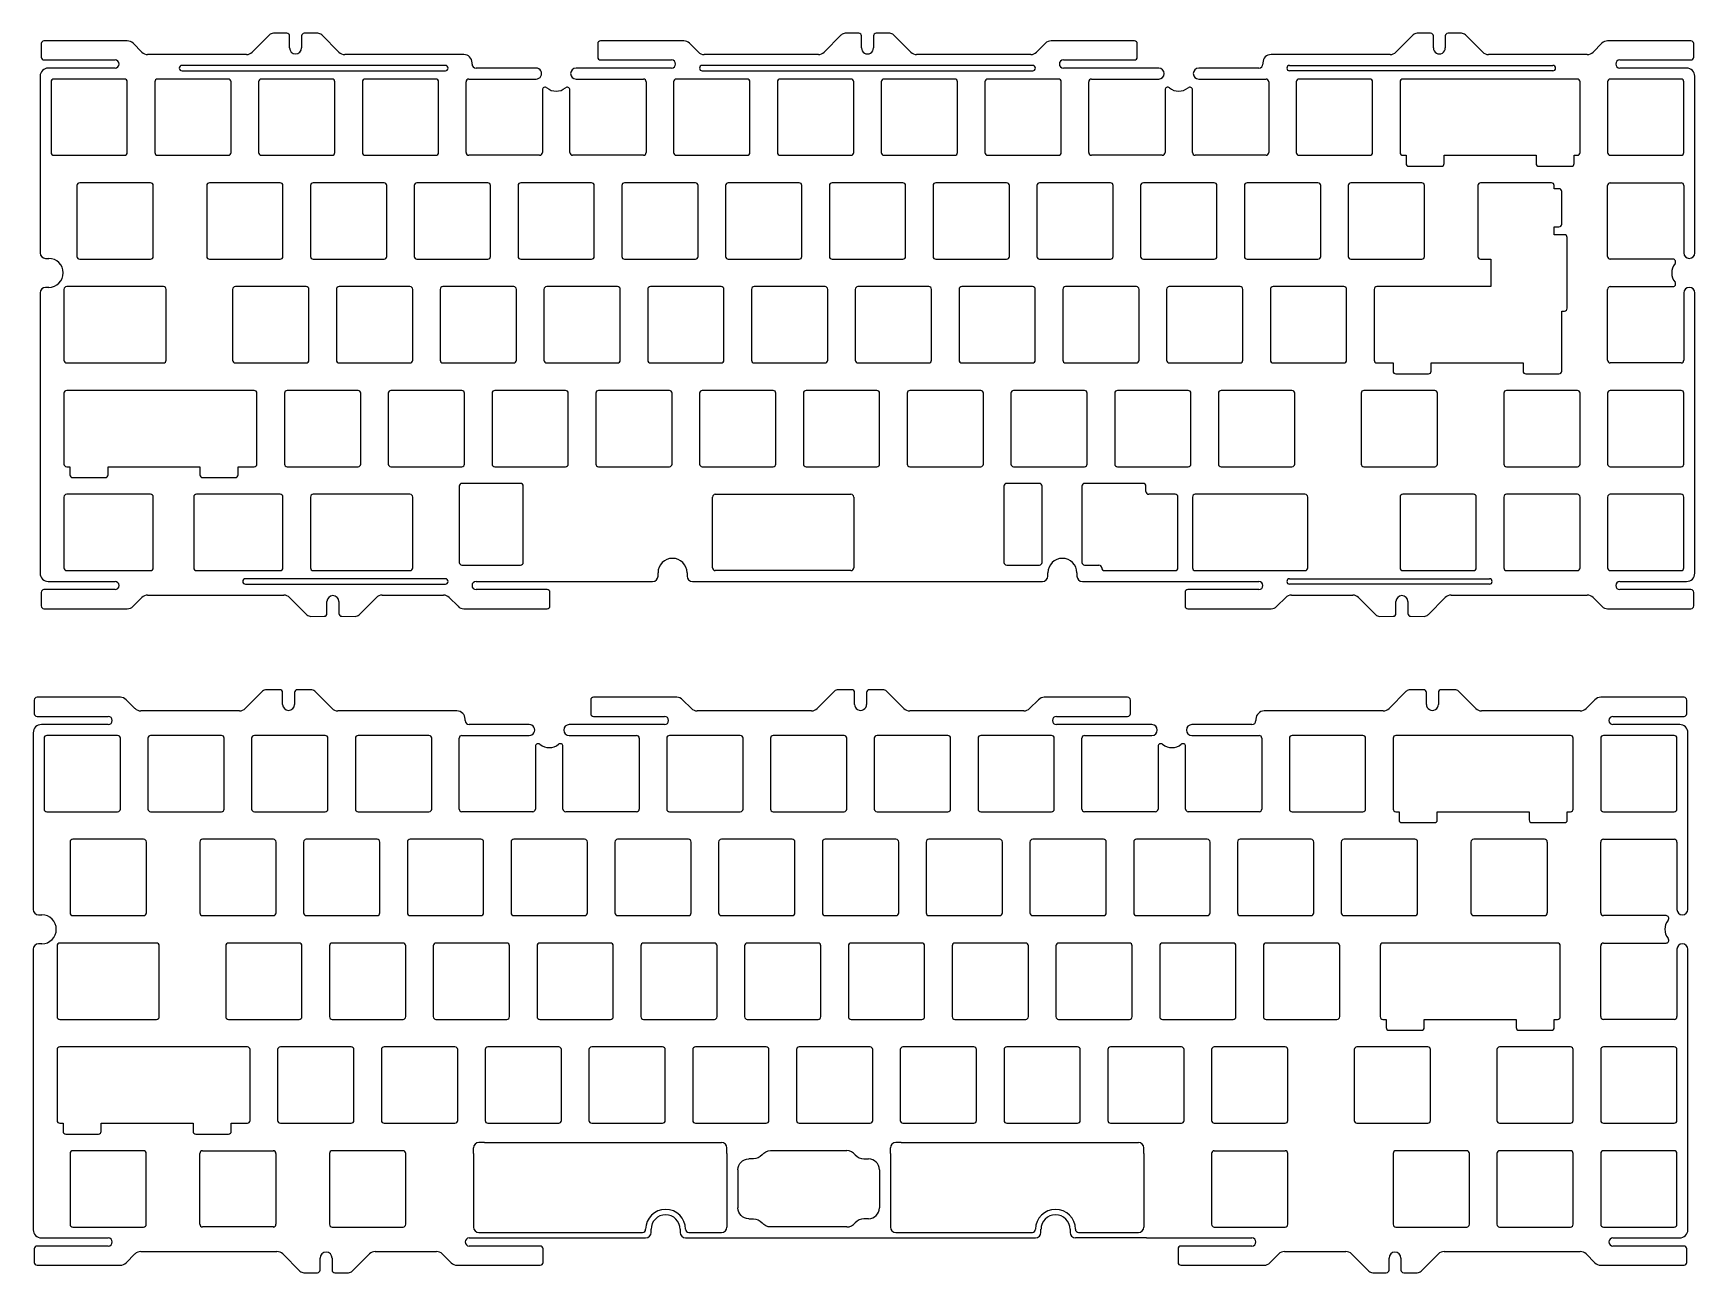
# Model space of a CAD drawing. Header units: millimetres. Extents: x 10 to 315, y 5 to 232.
import ezdxf

# ---------------------------------------------------------------- set-up
doc = ezdxf.new("R2010")
doc.units = ezdxf.units.MM
doc.layers.add('SHAPE2DVIEW', color=7, linetype='Continuous')

msp = doc.modelspace()

# ---------------------------------------------------------------- linework, layer by layer
at = {"color": 0}
for p, q in [((53.74, 231.86), (50.57, 228.69)), ((56.93, 232.15), (54.45, 232.15)), ((62.62, 232.15), (60.13, 232.15)), ((66.49, 228.69), (63.33, 231.86)), ((158.72, 231.86), (155.56, 228.69)), ((161.92, 232.15), (159.43, 232.15)), ((167.6, 232.15), (165.12, 232.15)), ((171.48, 228.69), (168.31, 231.86)), ((263.71, 231.86), (260.54, 228.69)), ((266.9, 232.15), (264.41, 232.15)), ((272.58, 232.15), (270.1, 232.15)), ((276.46, 228.69), (273.29, 231.86)), ((11.84, 230.25), (11.84, 227.75)), ((27.64, 230.75), (12.34, 230.75)), ((30.32, 228.69), (28.7, 230.31)), ((57.43, 229.45), (57.43, 231.65)), ((59.63, 231.65), (59.63, 229.45)), ((113.99, 230.25), (113.99, 227.75)), ((129.79, 230.75), (114.49, 230.75)), ((132.47, 228.69), (130.85, 230.31)), ((162.42, 229.45), (162.42, 231.65)), ((164.62, 231.65), (164.62, 229.45)), ((196.18, 230.31), (194.56, 228.69)), ((212.54, 230.75), (197.24, 230.75)), ((213.04, 227.75), (213.04, 230.25)), ((267.4, 229.45), (267.4, 231.65)), ((269.6, 231.65), (269.6, 229.45)), ((298.33, 230.31), (296.71, 228.69)), ((314.69, 230.75), (299.39, 230.75)), ((315.19, 227.75), (315.19, 230.25)), ((12.34, 227.25), (25.39, 227.25)), ((25.39, 225.75), (13.14, 225.75)), ((49.51, 228.25), (31.38, 228.25)), ((86.03, 226.25), (37.69, 226.25)), ((89.42, 228.25), (67.55, 228.25)), ((90.92, 226.5), (90.92, 226.75)), ((102.7, 225.75), (91.67, 225.75)), ((127.54, 225.75), (110.03, 225.75)), ((114.49, 227.25), (127.54, 227.25)), ((154.5, 228.25), (133.53, 228.25)), ((193.5, 228.25), (172.54, 228.25)), ((199.49, 227.25), (212.54, 227.25)), ((217, 225.75), (199.49, 225.75)), ((235.36, 225.75), (224.33, 225.75)), ((236.11, 226.75), (236.11, 226.5)), ((259.48, 228.25), (237.61, 228.25)), ((241, 226.25), (289.34, 226.25)), ((295.65, 228.25), (277.52, 228.25)), ((301.64, 227.25), (314.69, 227.25)), ((313.89, 225.75), (301.64, 225.75)), ((11.64, 224.25), (11.64, 191.84)), ((13.64, 223.25), (13.64, 210.25)), ((27.14, 223.75), (14.14, 223.75)), ((27.64, 210.25), (27.64, 223.25)), ((32.69, 223.25), (32.69, 210.25)), ((46.19, 223.75), (33.19, 223.75)), ((37.69, 225.25), (86.03, 225.25)), ((46.69, 210.25), (46.69, 223.25)), ((51.74, 223.25), (51.74, 210.25)), ((65.24, 223.75), (52.24, 223.75)), ((65.74, 210.25), (65.74, 223.25)), ((70.79, 223.25), (70.79, 210.25)), ((84.29, 223.75), (71.29, 223.75)), ((84.79, 210.25), (84.79, 223.25)), ((89.84, 210.25), (89.84, 223.25)), ((90.34, 223.75), (102.7, 223.75)), ((110.03, 223.75), (122.39, 223.75)), ((122.89, 223.25), (122.89, 210.25)), ((127.94, 223.25), (127.94, 210.25)), ((141.44, 223.75), (128.44, 223.75)), ((141.94, 210.25), (141.94, 223.25)), ((146.99, 223.25), (146.99, 210.25)), ((160.49, 223.75), (147.49, 223.75)), ((160.99, 210.25), (160.99, 223.25)), ((166.04, 223.25), (166.04, 210.25)), ((179.54, 223.75), (166.54, 223.75)), ((180.04, 210.25), (180.04, 223.25)), ((185.09, 223.25), (185.09, 210.25)), ((198.59, 223.75), (185.59, 223.75)), ((199.09, 210.25), (199.09, 223.25)), ((204.14, 210.25), (204.14, 223.25)), ((204.64, 223.75), (217, 223.75)), ((224.33, 223.75), (236.69, 223.75)), ((237.19, 223.25), (237.19, 210.25)), ((289.34, 225.25), (241, 225.25)), ((242.24, 223.25), (242.24, 210.25)), ((255.74, 223.75), (242.74, 223.75)), ((256.24, 210.25), (256.24, 223.25)), ((299.39, 223.25), (299.39, 210.25)), ((312.89, 223.75), (299.89, 223.75)), ((313.39, 210.25), (313.39, 223.25)), ((315.39, 191.84), (315.39, 224.25)), ((103.84, 221.75), (103.84, 210.25)), ((108.89, 210.25), (108.89, 221.75)), ((218.14, 221.75), (218.14, 210.25)), ((223.19, 210.25), (223.19, 221.75)), ((14.14, 209.75), (27.14, 209.75)), ((33.19, 209.75), (46.19, 209.75)), ((52.24, 209.75), (65.24, 209.75)), ((71.29, 209.75), (84.29, 209.75)), ((103.34, 209.75), (90.34, 209.75)), ((122.39, 209.75), (109.39, 209.75)), ((128.44, 209.75), (141.44, 209.75)), ((147.49, 209.75), (160.49, 209.75)), ((166.54, 209.75), (179.54, 209.75)), ((185.59, 209.75), (198.59, 209.75)), ((217.64, 209.75), (204.64, 209.75)), ((236.69, 209.75), (223.69, 209.75)), ((242.74, 209.75), (255.74, 209.75)), ((299.89, 209.75), (312.89, 209.75)), ((31.9, 204.7), (18.9, 204.7)), ((55.72, 204.7), (42.72, 204.7)), ((74.77, 204.7), (61.77, 204.7)), ((93.82, 204.7), (80.82, 204.7)), ((112.87, 204.7), (99.87, 204.7)), ((131.92, 204.7), (118.92, 204.7)), ((150.97, 204.7), (137.97, 204.7)), ((170.02, 204.7), (157.02, 204.7)), ((189.07, 204.7), (176.07, 204.7)), ((208.12, 204.7), (195.12, 204.7)), ((227.17, 204.7), (214.17, 204.7)), ((246.22, 204.7), (233.22, 204.7)), ((265.27, 204.7), (252.27, 204.7)), ((289.08, 204.7), (276.08, 204.7)), ((299.89, 204.7), (312.89, 204.7)), ((18.4, 204.2), (18.4, 191.2)), ((32.4, 191.2), (32.4, 204.2)), ((42.22, 204.2), (42.22, 191.2)), ((56.22, 191.2), (56.22, 204.2)), ((61.27, 204.2), (61.27, 191.2)), ((75.27, 191.2), (75.27, 204.2)), ((80.32, 204.2), (80.32, 191.2)), ((94.32, 191.2), (94.32, 204.2)), ((99.37, 204.2), (99.37, 191.2)), ((113.37, 191.2), (113.37, 204.2)), ((118.42, 204.2), (118.42, 191.2)), ((132.42, 191.2), (132.42, 204.2)), ((137.47, 204.2), (137.47, 191.2)), ((151.47, 191.2), (151.47, 204.2)), ((156.52, 204.2), (156.52, 191.2)), ((170.52, 191.2), (170.52, 204.2)), ((175.57, 204.2), (175.57, 191.2)), ((189.57, 191.2), (189.57, 204.2)), ((194.62, 204.2), (194.62, 191.2)), ((208.62, 191.2), (208.62, 204.2)), ((213.67, 204.2), (213.67, 191.2)), ((227.67, 191.2), (227.67, 204.2)), ((232.72, 204.2), (232.72, 191.2)), ((246.72, 191.2), (246.72, 204.2)), ((251.77, 204.2), (251.77, 191.2)), ((265.77, 191.2), (265.77, 204.2)), ((275.58, 204.2), (275.58, 191.2)), ((289.58, 203.62), (289.58, 204.2)), ((290.46, 203.62), (289.58, 203.62)), ((290.96, 197.12), (290.96, 203.12)), ((299.39, 191.2), (299.39, 204.2)), ((313.39, 204.2), (313.39, 191.84)), ((289.58, 195.18), (289.58, 196.62)), ((289.58, 196.62), (290.46, 196.62)), ((291.46, 195.18), (289.58, 195.18)), ((291.96, 181.68), (291.96, 194.68)), ((12.64, 190.84), (13.22, 190.84)), ((18.9, 190.7), (31.9, 190.7)), ((42.72, 190.7), (55.72, 190.7)), ((61.77, 190.7), (74.77, 190.7)), ((80.82, 190.7), (93.82, 190.7)), ((99.87, 190.7), (112.87, 190.7)), ((118.92, 190.7), (131.92, 190.7)), ((137.97, 190.7), (150.97, 190.7)), ((157.02, 190.7), (170.02, 190.7)), ((176.07, 190.7), (189.07, 190.7)), ((195.12, 190.7), (208.12, 190.7)), ((214.17, 190.7), (227.17, 190.7)), ((233.22, 190.7), (246.22, 190.7)), ((252.27, 190.7), (265.27, 190.7)), ((276.08, 190.7), (277.96, 190.7)), ((277.96, 190.7), (277.96, 185.65)), ((311.38, 190.7), (299.89, 190.7)), ((11.64, 184.52), (11.64, 133.05)), ((13.22, 185.52), (12.64, 185.52)), ((46.98, 185.15), (46.98, 172.15)), ((60.48, 185.65), (47.48, 185.65)), ((60.98, 172.15), (60.98, 185.15)), ((66.03, 185.15), (66.03, 172.15)), ((79.53, 185.65), (66.53, 185.65)), ((80.03, 172.15), (80.03, 185.15)), ((85.08, 185.15), (85.08, 172.15)), ((98.58, 185.65), (85.58, 185.65)), ((99.08, 172.15), (99.08, 185.15)), ((104.13, 185.15), (104.13, 172.15)), ((117.63, 185.65), (104.63, 185.65)), ((118.13, 172.15), (118.13, 185.15)), ((123.18, 185.15), (123.18, 172.15)), ((136.68, 185.65), (123.68, 185.65)), ((137.18, 172.15), (137.18, 185.15)), ((142.23, 185.15), (142.23, 172.15)), ((155.73, 185.65), (142.73, 185.65)), ((156.23, 172.15), (156.23, 185.15)), ((161.28, 185.15), (161.28, 172.15)), ((174.78, 185.65), (161.78, 185.65)), ((175.28, 172.15), (175.28, 185.15)), ((180.33, 185.15), (180.33, 172.15)), ((193.83, 185.65), (180.83, 185.65)), ((194.33, 172.15), (194.33, 185.15)), ((199.38, 185.15), (199.38, 172.15)), ((212.88, 185.65), (199.88, 185.65)), ((213.38, 172.15), (213.38, 185.15)), ((218.43, 185.15), (218.43, 172.15)), ((231.93, 185.65), (218.93, 185.65)), ((232.43, 172.15), (232.43, 185.15)), ((237.48, 185.15), (237.48, 172.15)), ((250.98, 185.65), (237.98, 185.65)), ((251.48, 172.15), (251.48, 185.15)), ((256.53, 185.15), (256.53, 172.15)), ((277.96, 185.65), (257.03, 185.65)), ((299.39, 172.15), (299.39, 185.15)), ((299.89, 185.65), (311.38, 185.65)), ((313.39, 184.52), (313.39, 172.15)), ((315.39, 133.05), (315.39, 184.52)), ((290.96, 170.15), (290.96, 181.18)), ((290.96, 181.18), (291.46, 181.18)), ((47.48, 171.65), (60.48, 171.65)), ((66.53, 171.65), (79.53, 171.65)), ((85.58, 171.65), (98.58, 171.65)), ((104.63, 171.65), (117.63, 171.65)), ((123.68, 171.65), (136.68, 171.65)), ((142.73, 171.65), (155.73, 171.65)), ((161.78, 171.65), (174.78, 171.65)), ((180.83, 171.65), (193.83, 171.65)), ((199.88, 171.65), (212.88, 171.65)), ((218.93, 171.65), (231.93, 171.65)), ((237.98, 171.65), (250.98, 171.65)), ((257.03, 171.65), (260, 171.65)), ((260, 171.65), (260, 170.15)), ((267, 170.15), (267, 171.65)), ((267, 171.65), (283.87, 171.65)), ((283.87, 171.65), (283.87, 170.15)), ((312.89, 171.65), (299.89, 171.65)), ((260.5, 169.65), (266.5, 169.65)), ((284.37, 169.65), (290.46, 169.65)), ((56.5, 166.1), (56.5, 153.1)), ((70, 166.6), (57, 166.6)), ((70.5, 153.1), (70.5, 166.1)), ((75.55, 166.1), (75.55, 153.1)), ((89.05, 166.6), (76.05, 166.6)), ((89.55, 153.1), (89.55, 166.1)), ((94.6, 166.1), (94.6, 153.1)), ((108.1, 166.6), (95.1, 166.6)), ((108.6, 153.1), (108.6, 166.1)), ((113.65, 166.1), (113.65, 153.1)), ((127.15, 166.6), (114.15, 166.6)), ((127.65, 153.1), (127.65, 166.1)), ((132.7, 166.1), (132.7, 153.1)), ((146.2, 166.6), (133.2, 166.6)), ((146.7, 153.1), (146.7, 166.1)), ((151.75, 166.1), (151.75, 153.1)), ((165.25, 166.6), (152.25, 166.6)), ((165.75, 153.1), (165.75, 166.1)), ((170.8, 166.1), (170.8, 153.1)), ((184.3, 166.6), (171.3, 166.6)), ((184.8, 153.1), (184.8, 166.1)), ((189.85, 166.1), (189.85, 153.1)), ((203.35, 166.6), (190.35, 166.6)), ((203.85, 153.1), (203.85, 166.1)), ((208.9, 166.1), (208.9, 153.1)), ((222.4, 166.6), (209.4, 166.6)), ((222.9, 153.1), (222.9, 166.1)), ((227.95, 166.1), (227.95, 153.1)), ((241.45, 166.6), (228.45, 166.6)), ((241.95, 153.1), (241.95, 166.1)), ((254.15, 166.1), (254.15, 153.1)), ((267.65, 166.6), (254.65, 166.6)), ((268.15, 153.1), (268.15, 166.1)), ((280.34, 166.1), (280.34, 153.1)), ((293.84, 166.6), (280.84, 166.6)), ((294.34, 153.1), (294.34, 166.1)), ((299.39, 166.1), (299.39, 153.1)), ((312.89, 166.6), (299.89, 166.6)), ((313.39, 153.1), (313.39, 166.1)), ((57, 152.6), (70, 152.6)), ((76.05, 152.6), (89.05, 152.6)), ((95.1, 152.6), (108.1, 152.6)), ((114.15, 152.6), (127.15, 152.6)), ((133.2, 152.6), (146.2, 152.6)), ((152.25, 152.6), (165.25, 152.6)), ((171.3, 152.6), (184.3, 152.6)), ((190.35, 152.6), (203.35, 152.6)), ((209.4, 152.6), (222.4, 152.6)), ((228.45, 152.6), (241.45, 152.6)), ((254.65, 152.6), (267.65, 152.6)), ((280.84, 152.6), (293.84, 152.6)), ((299.89, 152.6), (312.89, 152.6)), ((214.14, 149.55), (203.38, 149.55)), ((16.02, 147.05), (16.02, 134.05)), ((31.9, 147.55), (16.52, 147.55)), ((32.4, 134.05), (32.4, 147.05)), ((202.88, 149.05), (202.88, 135.05)), ((214.64, 148.05), (214.64, 149.05)), ((220.02, 147.55), (215.14, 147.55)), ((220.52, 134.05), (220.52, 147.05)), ((223.19, 147.05), (223.19, 134.05)), ((243.83, 147.55), (223.69, 147.55)), ((244.33, 134.05), (244.33, 147.05)), ((261.29, 147.05), (261.29, 134.05)), ((274.79, 147.55), (261.79, 147.55)), ((275.29, 134.05), (275.29, 147.05)), ((280.34, 147.05), (280.34, 134.05)), ((293.84, 147.55), (280.84, 147.55)), ((294.34, 134.05), (294.34, 147.05)), ((299.39, 147.05), (299.39, 134.05)), ((312.89, 147.55), (299.89, 147.55)), ((313.39, 134.05), (313.39, 147.05)), ((203.38, 134.55), (206.02, 134.55)), ((13.14, 131.55), (25.39, 131.55)), ((16.52, 133.55), (31.9, 133.55)), ((86.03, 132.05), (49.33, 132.05)), ((91.67, 131.55), (124.07, 131.55)), ((125.07, 132.55), (125.07, 133.13)), ((130.39, 133.13), (130.39, 132.55)), ((131.39, 131.55), (195.64, 131.55)), ((196.64, 132.55), (196.64, 133.13)), ((201.97, 133.13), (201.97, 132.55)), ((202.97, 131.55), (235.36, 131.55)), ((207.02, 133.55), (220.02, 133.55)), ((223.69, 133.55), (243.83, 133.55)), ((241, 132.05), (277.7, 132.05)), ((261.79, 133.55), (274.79, 133.55)), ((280.84, 133.55), (293.84, 133.55)), ((299.89, 133.55), (312.89, 133.55)), ((301.64, 131.55), (313.89, 131.55)), ((11.84, 129.55), (11.84, 127.05)), ((25.39, 130.05), (12.34, 130.05)), ((28.7, 126.99), (30.32, 128.61)), ((31.38, 129.05), (56.38, 129.05)), ((49.33, 131.05), (86.03, 131.05)), ((57.44, 128.61), (60.61, 125.45)), ((70.2, 125.45), (73.36, 128.61)), ((74.42, 129.05), (85.68, 129.05)), ((86.74, 128.61), (88.36, 126.99)), ((104.72, 130.05), (91.67, 130.05)), ((105.22, 127.05), (105.22, 129.55)), ((221.81, 129.55), (221.81, 127.05)), ((235.36, 130.05), (222.31, 130.05)), ((238.67, 126.99), (240.29, 128.61)), ((277.7, 131.05), (241, 131.05)), ((241.35, 129.05), (252.61, 129.05)), ((253.67, 128.61), (256.83, 125.45)), ((266.42, 125.45), (269.59, 128.61)), ((270.65, 129.05), (295.65, 129.05)), ((296.71, 128.61), (298.33, 126.99)), ((314.69, 130.05), (301.64, 130.05)), ((315.19, 127.05), (315.19, 129.55)), ((12.34, 126.55), (27.64, 126.55)), ((61.32, 125.15), (63.8, 125.16)), ((64.3, 125.66), (64.3, 127.85)), ((66.5, 127.85), (66.5, 125.66)), ((67, 125.16), (69.49, 125.15)), ((89.42, 126.55), (104.72, 126.55)), ((222.31, 126.55), (237.61, 126.55)), ((257.54, 125.15), (260.03, 125.16)), ((260.53, 125.66), (260.53, 127.85)), ((262.73, 127.85), (262.73, 125.66)), ((263.23, 125.16), (265.71, 125.15)), ((299.39, 126.55), (314.69, 126.55)), ((26.37, 110.29), (11.07, 110.29)), ((29.05, 108.23), (27.43, 109.86)), ((52.47, 111.4), (49.3, 108.23)), ((55.66, 111.69), (53.18, 111.69)), ((56.16, 108.99), (56.16, 111.19)), ((58.36, 111.19), (58.36, 108.99)), ((61.35, 111.69), (58.86, 111.69)), ((65.22, 108.23), (62.06, 111.4)), ((128.52, 110.29), (113.22, 110.29)), ((131.2, 108.23), (129.58, 109.86)), ((157.45, 111.4), (154.29, 108.23)), ((160.65, 111.69), (158.16, 111.69)), ((161.15, 109), (161.15, 111.19)), ((163.35, 111.19), (163.35, 109)), ((166.33, 111.69), (163.85, 111.69)), ((170.21, 108.23), (167.04, 111.4)), ((194.92, 109.86), (193.29, 108.23)), ((211.28, 110.29), (195.98, 110.29)), ((262.44, 111.4), (259.27, 108.23)), ((265.63, 111.69), (263.15, 111.69)), ((266.13, 109), (266.13, 111.19)), ((268.33, 111.19), (268.33, 109)), ((271.32, 111.69), (268.83, 111.69)), ((275.19, 108.23), (272.02, 111.4)), ((297.06, 109.86), (295.44, 108.23)), ((313.42, 110.29), (298.12, 110.29)), ((10.57, 109.79), (10.57, 107.29)), ((11.07, 106.79), (24.12, 106.79)), ((48.24, 107.79), (30.12, 107.79)), ((88.16, 107.79), (66.28, 107.79)), ((112.72, 109.79), (112.72, 107.29)), ((113.22, 106.79), (126.27, 106.79)), ((153.23, 107.79), (132.26, 107.79)), ((192.23, 107.79), (171.27, 107.79)), ((198.23, 106.79), (211.28, 106.79)), ((211.78, 107.29), (211.78, 109.79)), ((258.21, 107.79), (236.34, 107.79)), ((294.38, 107.79), (276.25, 107.79)), ((300.37, 106.79), (313.42, 106.79)), ((313.92, 107.29), (313.92, 109.79)), ((10.37, 103.79), (10.37, 71.38)), ((24.12, 105.29), (11.87, 105.29)), ((89.66, 106.04), (89.66, 106.29)), ((101.43, 105.29), (90.41, 105.29)), ((126.27, 105.29), (108.76, 105.29)), ((215.73, 105.29), (198.23, 105.29)), ((234.09, 105.29), (223.06, 105.29)), ((234.84, 106.29), (234.84, 106.04)), ((312.62, 105.29), (300.37, 105.29)), ((314.12, 71.38), (314.12, 103.79)), ((12.37, 102.79), (12.37, 89.79)), ((25.87, 103.29), (12.87, 103.29)), ((26.37, 89.79), (26.37, 102.79)), ((31.42, 102.79), (31.42, 89.79)), ((44.92, 103.29), (31.92, 103.29)), ((45.42, 89.79), (45.42, 102.79)), ((50.47, 102.79), (50.47, 89.79)), ((63.97, 103.29), (50.97, 103.29)), ((64.47, 89.79), (64.47, 102.79)), ((69.52, 102.79), (69.52, 89.79)), ((83.02, 103.29), (70.02, 103.29)), ((83.52, 89.79), (83.52, 102.79)), ((88.57, 89.79), (88.57, 102.79)), ((89.07, 103.29), (101.43, 103.29)), ((102.57, 101.29), (102.57, 89.79)), ((107.62, 89.79), (107.62, 101.29)), ((108.76, 103.29), (121.12, 103.29)), ((121.62, 102.79), (121.62, 89.79)), ((126.67, 102.79), (126.67, 89.79)), ((140.17, 103.29), (127.17, 103.29)), ((140.67, 89.79), (140.67, 102.79)), ((145.72, 102.79), (145.72, 89.79)), ((159.22, 103.29), (146.22, 103.29)), ((159.72, 89.79), (159.72, 102.79)), ((164.77, 102.79), (164.77, 89.79)), ((178.27, 103.29), (165.27, 103.29)), ((178.77, 89.79), (178.77, 102.79)), ((183.82, 102.79), (183.82, 89.79)), ((197.32, 103.29), (184.32, 103.29)), ((197.82, 89.79), (197.82, 102.79)), ((202.87, 89.79), (202.87, 102.79)), ((203.37, 103.29), (215.73, 103.29)), ((216.87, 101.29), (216.87, 89.79)), ((221.92, 89.79), (221.92, 101.29)), ((223.06, 103.29), (235.42, 103.29)), ((235.92, 102.79), (235.92, 89.79)), ((240.97, 102.79), (240.97, 89.79)), ((254.47, 103.29), (241.47, 103.29)), ((254.97, 89.79), (254.97, 102.79)), ((298.12, 102.79), (298.12, 89.79)), ((311.62, 103.29), (298.62, 103.29)), ((312.12, 89.79), (312.12, 102.79)), ((12.87, 89.29), (25.87, 89.29)), ((31.92, 89.29), (44.92, 89.29)), ((50.97, 89.29), (63.97, 89.29)), ((70.02, 89.29), (83.02, 89.29)), ((102.07, 89.29), (89.07, 89.29)), ((121.12, 89.29), (108.12, 89.29)), ((127.17, 89.29), (140.17, 89.29)), ((146.22, 89.29), (159.22, 89.29)), ((165.27, 89.29), (178.27, 89.29)), ((184.32, 89.29), (197.32, 89.29)), ((216.37, 89.29), (203.37, 89.29)), ((235.42, 89.29), (222.42, 89.29)), ((241.47, 89.29), (254.47, 89.29)), ((298.62, 89.29), (311.62, 89.29)), ((17.14, 83.74), (17.14, 70.74)), ((30.64, 84.24), (17.64, 84.24)), ((31.14, 70.74), (31.14, 83.74)), ((40.95, 83.74), (40.95, 70.74)), ((54.45, 84.24), (41.45, 84.24)), ((54.95, 70.74), (54.95, 83.74)), ((60, 83.74), (60, 70.74)), ((73.5, 84.24), (60.5, 84.24)), ((74, 70.74), (74, 83.74)), ((79.05, 83.74), (79.05, 70.74)), ((92.55, 84.24), (79.55, 84.24)), ((93.05, 70.74), (93.05, 83.74)), ((98.1, 83.74), (98.1, 70.74)), ((111.6, 84.24), (98.6, 84.24)), ((112.1, 70.74), (112.1, 83.74)), ((117.15, 83.74), (117.15, 70.74)), ((130.65, 84.24), (117.65, 84.24)), ((131.15, 70.74), (131.15, 83.74)), ((136.2, 83.74), (136.2, 70.74)), ((149.7, 84.24), (136.7, 84.24)), ((150.2, 70.74), (150.2, 83.74)), ((155.25, 83.74), (155.25, 70.74)), ((168.75, 84.24), (155.75, 84.24)), ((169.25, 70.74), (169.25, 83.74)), ((174.3, 83.74), (174.3, 70.74)), ((187.8, 84.24), (174.8, 84.24)), ((188.3, 70.74), (188.3, 83.74)), ((193.35, 83.74), (193.35, 70.74)), ((206.85, 84.24), (193.85, 84.24)), ((207.35, 70.74), (207.35, 83.74)), ((212.4, 83.74), (212.4, 70.74)), ((225.9, 84.24), (212.9, 84.24)), ((226.4, 70.74), (226.4, 83.74)), ((231.45, 83.74), (231.45, 70.74)), ((244.95, 84.24), (231.95, 84.24)), ((245.45, 70.74), (245.45, 83.74)), ((250.5, 83.74), (250.5, 70.74)), ((264, 84.24), (251, 84.24)), ((264.5, 70.74), (264.5, 83.74)), ((298.12, 70.74), (298.12, 83.74)), ((298.62, 84.24), (311.62, 84.24)), ((312.12, 83.74), (312.12, 71.38)), ((11.37, 70.38), (11.95, 70.38)), ((17.64, 70.24), (30.64, 70.24)), ((41.45, 70.24), (54.45, 70.24)), ((60.5, 70.24), (73.5, 70.24)), ((79.55, 70.24), (92.55, 70.24)), ((98.6, 70.24), (111.6, 70.24)), ((117.65, 70.24), (130.65, 70.24)), ((136.7, 70.24), (149.7, 70.24)), ((155.75, 70.24), (168.75, 70.24)), ((174.8, 70.24), (187.8, 70.24)), ((193.85, 70.24), (206.85, 70.24)), ((212.9, 70.24), (225.9, 70.24)), ((231.95, 70.24), (244.95, 70.24)), ((251, 70.24), (264, 70.24)), ((310.12, 70.24), (298.62, 70.24)), ((10.37, 64.06), (10.37, 12.59)), ((11.95, 65.06), (11.37, 65.06)), ((45.71, 64.69), (45.71, 51.69)), ((59.21, 65.19), (46.21, 65.19)), ((59.71, 51.69), (59.71, 64.69)), ((64.76, 64.69), (64.76, 51.69)), ((78.26, 65.19), (65.26, 65.19)), ((78.76, 51.69), (78.76, 64.69)), ((83.81, 64.69), (83.81, 51.69)), ((97.31, 65.19), (84.31, 65.19)), ((97.81, 51.69), (97.81, 64.69)), ((102.86, 64.69), (102.86, 51.69)), ((116.36, 65.19), (103.36, 65.19)), ((116.86, 51.69), (116.86, 64.69)), ((121.91, 64.69), (121.91, 51.69)), ((135.41, 65.19), (122.41, 65.19)), ((135.91, 51.69), (135.91, 64.69)), ((140.96, 64.69), (140.96, 51.69)), ((154.46, 65.19), (141.46, 65.19)), ((154.96, 51.69), (154.96, 64.69)), ((160.01, 64.69), (160.01, 51.69)), ((173.51, 65.19), (160.51, 65.19)), ((174.01, 51.69), (174.01, 64.69)), ((179.06, 64.69), (179.06, 51.69)), ((192.56, 65.19), (179.56, 65.19)), ((193.06, 51.69), (193.06, 64.69)), ((198.11, 64.69), (198.11, 51.69)), ((211.61, 65.19), (198.61, 65.19)), ((212.11, 51.69), (212.11, 64.69)), ((217.16, 64.69), (217.16, 51.69)), ((230.66, 65.19), (217.66, 65.19)), ((231.16, 51.69), (231.16, 64.69)), ((236.21, 64.69), (236.21, 51.69)), ((249.71, 65.19), (236.71, 65.19)), ((250.21, 51.69), (250.21, 64.69)), ((298.12, 51.69), (298.12, 64.69)), ((298.62, 65.19), (310.12, 65.19)), ((312.12, 64.06), (312.12, 51.69)), ((314.12, 12.59), (314.12, 64.06)), ((46.21, 51.19), (59.21, 51.19)), ((65.26, 51.19), (78.26, 51.19)), ((84.31, 51.19), (97.31, 51.19)), ((103.36, 51.19), (116.36, 51.19)), ((122.41, 51.19), (135.41, 51.19)), ((141.46, 51.19), (154.46, 51.19)), ((160.51, 51.19), (173.51, 51.19)), ((179.56, 51.19), (192.56, 51.19)), ((198.61, 51.19), (211.61, 51.19)), ((217.66, 51.19), (230.66, 51.19)), ((236.71, 51.19), (249.71, 51.19)), ((311.62, 51.19), (298.62, 51.19)), ((68.74, 46.14), (55.74, 46.14)), ((87.79, 46.14), (74.79, 46.14)), ((106.84, 46.14), (93.84, 46.14)), ((125.89, 46.14), (112.89, 46.14)), ((144.94, 46.14), (131.94, 46.14)), ((163.99, 46.14), (150.99, 46.14)), ((183.04, 46.14), (170.04, 46.14)), ((202.09, 46.14), (189.09, 46.14)), ((221.14, 46.14), (208.14, 46.14)), ((240.19, 46.14), (227.19, 46.14)), ((266.38, 46.14), (253.38, 46.14)), ((292.57, 46.14), (279.57, 46.14)), ((311.62, 46.14), (298.62, 46.14)), ((55.24, 45.64), (55.24, 32.64)), ((69.24, 32.64), (69.24, 45.64)), ((74.29, 45.64), (74.29, 32.64)), ((88.29, 32.64), (88.29, 45.64)), ((93.34, 45.64), (93.34, 32.64)), ((107.34, 32.64), (107.34, 45.64)), ((112.39, 45.64), (112.39, 32.64)), ((126.39, 32.64), (126.39, 45.64)), ((131.44, 45.64), (131.44, 32.64)), ((145.44, 32.64), (145.44, 45.64)), ((150.49, 45.64), (150.49, 32.64)), ((164.49, 32.64), (164.49, 45.64)), ((169.54, 45.64), (169.54, 32.64)), ((183.54, 32.64), (183.54, 45.64)), ((188.59, 45.64), (188.59, 32.64)), ((202.59, 32.64), (202.59, 45.64)), ((207.64, 45.64), (207.64, 32.64)), ((221.64, 32.64), (221.64, 45.64)), ((226.69, 45.64), (226.69, 32.64)), ((240.69, 32.64), (240.69, 45.64)), ((252.88, 45.64), (252.88, 32.64)), ((266.88, 32.64), (266.88, 45.64)), ((279.07, 45.64), (279.07, 32.64)), ((293.07, 32.64), (293.07, 45.64)), ((298.12, 45.64), (298.12, 32.64)), ((312.12, 32.64), (312.12, 45.64)), ((55.74, 32.14), (68.74, 32.14)), ((74.79, 32.14), (87.79, 32.14)), ((93.84, 32.14), (106.84, 32.14)), ((112.89, 32.14), (125.89, 32.14)), ((131.94, 32.14), (144.94, 32.14)), ((150.99, 32.14), (163.99, 32.14)), ((170.04, 32.14), (183.04, 32.14)), ((189.09, 32.14), (202.09, 32.14)), ((208.14, 32.14), (221.14, 32.14)), ((227.19, 32.14), (240.19, 32.14)), ((253.38, 32.14), (266.38, 32.14)), ((279.57, 32.14), (292.57, 32.14)), ((298.62, 32.14), (311.62, 32.14)), ((40.95, 13.6), (40.95, 26.59)), ((41.45, 27.09), (54.45, 27.09)), ((260.02, 26.59), (260.02, 13.59)), ((273.52, 27.09), (260.52, 27.09)), ((274.02, 13.59), (274.02, 26.59)), ((279.07, 26.59), (279.07, 13.59)), ((292.57, 27.09), (279.57, 27.09)), ((293.07, 13.59), (293.07, 26.59)), ((298.12, 26.59), (298.12, 13.59)), ((311.62, 27.09), (298.62, 27.09)), ((312.12, 13.59), (312.12, 26.59)), ((54.45, 13.1), (41.45, 13.1)), ((123.8, 12.09), (123.8, 12.67)), ((129.12, 12.67), (129.12, 12.09)), ((195.37, 12.09), (195.37, 12.67)), ((200.7, 12.67), (200.7, 12.09)), ((260.52, 13.09), (273.52, 13.09)), ((279.57, 13.09), (292.57, 13.09)), ((298.62, 13.09), (311.62, 13.09)), ((24.12, 9.59), (11.07, 9.59)), ((11.87, 11.09), (24.12, 11.09)), ((103.46, 9.59), (90.41, 9.59)), ((214.76, 11.09), (234.09, 11.09)), ((234.09, 9.59), (221.04, 9.59)), ((300.37, 11.09), (312.62, 11.09)), ((313.42, 9.59), (300.37, 9.59)), ((10.57, 9.09), (10.57, 6.59)), ((27.43, 6.53), (29.05, 8.16)), ((30.12, 8.59), (55.12, 8.59)), ((56.18, 8.16), (59.34, 4.99)), ((63.04, 5.2), (63.04, 7.39)), ((65.24, 7.39), (65.24, 5.2)), ((68.93, 4.99), (72.1, 8.16)), ((73.16, 8.59), (84.41, 8.59)), ((85.47, 8.16), (87.1, 6.53)), ((103.96, 6.59), (103.96, 9.09)), ((220.54, 9.09), (220.54, 6.59)), ((237.4, 6.53), (239.02, 8.16)), ((240.08, 8.59), (251.34, 8.59)), ((252.4, 8.16), (255.57, 4.99)), ((259.26, 5.2), (259.26, 7.39)), ((261.46, 7.39), (261.46, 5.2)), ((265.15, 4.99), (268.32, 8.16)), ((269.38, 8.59), (294.38, 8.59)), ((295.44, 8.16), (297.06, 6.53)), ((313.92, 6.59), (313.92, 9.09)), ((11.07, 6.09), (26.37, 6.09)), ((60.05, 4.7), (62.54, 4.7)), ((65.74, 4.7), (68.22, 4.7)), ((88.16, 6.09), (103.46, 6.09)), ((221.04, 6.09), (236.34, 6.09)), ((256.27, 4.7), (258.76, 4.7)), ((261.96, 4.7), (264.45, 4.7)), ((298.12, 6.09), (313.42, 6.09))]:
    msp.add_line(p, q, dxfattribs=at)
at = {"color": 0, "linetype": 'Continuous'}
for p, q in [((193.85, 226.25), (133.18, 226.25)), ((133.18, 225.25), (193.85, 225.25))]:
    msp.add_line(p, q, dxfattribs=at)
for p, q in [((261.29, 223.25), (261.29, 210.25)), ((293.84, 223.75), (261.79, 223.75)), ((294.34, 210.25), (294.34, 223.25)), ((261.79, 209.75), (262.38, 209.75)), ((262.38, 209.75), (262.38, 208.25)), ((262.88, 207.75), (268.88, 207.75)), ((269.38, 208.25), (269.38, 209.75)), ((269.38, 209.75), (286.25, 209.75)), ((286.25, 209.75), (286.25, 208.25)), ((286.75, 207.75), (292.75, 207.75)), ((293.25, 209.75), (293.84, 209.75)), ((293.25, 208.25), (293.25, 209.75)), ((16.02, 185.15), (16.02, 172.15)), ((34.28, 185.65), (16.52, 185.65)), ((34.78, 172.15), (34.78, 185.15)), ((16.52, 171.65), (34.28, 171.65)), ((16.02, 166.1), (16.02, 153.1)), ((50.95, 166.6), (16.52, 166.6)), ((51.45, 153.1), (51.45, 166.1)), ((16.52, 152.6), (17.11, 152.6)), ((17.11, 152.6), (17.11, 151.1)), ((24.11, 151.1), (24.11, 152.6)), ((24.11, 152.6), (40.98, 152.6)), ((40.98, 152.6), (40.98, 151.1)), ((47.98, 151.1), (47.98, 152.6)), ((47.98, 152.6), (50.95, 152.6)), ((17.61, 150.6), (23.61, 150.6)), ((41.48, 150.6), (47.48, 150.6)), ((99.84, 149.55), (89.08, 149.55)), ((195.08, 149.55), (189.08, 149.55)), ((39.83, 147.05), (39.83, 134.05)), ((55.72, 147.55), (40.33, 147.55)), ((56.22, 134.05), (56.22, 147.05)), ((61.27, 147.05), (61.27, 134.05)), ((79.53, 147.55), (61.77, 147.55)), ((80.03, 134.05), (80.03, 147.05)), ((88.58, 149.05), (88.58, 135.05)), ((100.34, 135.05), (100.34, 149.05)), ((135.08, 134.05), (135.08, 147.05)), ((135.58, 147.55), (160.49, 147.55)), ((160.99, 147.05), (160.99, 134.05)), ((188.58, 149.05), (188.58, 135.05)), ((195.58, 135.05), (195.58, 149.05)), ((89.08, 134.55), (99.84, 134.55)), ((189.08, 134.55), (195.08, 134.55)), ((40.33, 133.55), (55.72, 133.55)), ((61.77, 133.55), (79.53, 133.55)), ((160.49, 133.55), (135.58, 133.55)), ((260.02, 102.79), (260.02, 89.79)), ((292.57, 103.29), (260.52, 103.29)), ((293.07, 89.79), (293.07, 102.79)), ((260.52, 89.29), (261.11, 89.29)), ((261.11, 89.29), (261.11, 87.79)), ((268.11, 87.79), (268.11, 89.29)), ((268.11, 89.29), (284.99, 89.29)), ((284.99, 89.29), (284.99, 87.79)), ((291.99, 89.29), (292.57, 89.29)), ((291.99, 87.79), (291.99, 89.29)), ((261.61, 87.29), (267.61, 87.29)), ((285.49, 87.29), (291.49, 87.29)), ((14.75, 64.69), (14.75, 51.69)), ((33.02, 65.19), (15.25, 65.19)), ((33.52, 51.69), (33.52, 64.69)), ((257.64, 64.69), (257.64, 51.69)), ((290.19, 65.19), (258.14, 65.19)), ((290.69, 51.69), (290.69, 64.69)), ((15.25, 51.19), (33.02, 51.19)), ((258.14, 51.19), (258.73, 51.19)), ((258.73, 51.19), (258.73, 49.69)), ((259.23, 49.19), (265.23, 49.19)), ((265.73, 49.69), (265.73, 51.19)), ((265.73, 51.19), (282.6, 51.19)), ((282.6, 51.19), (282.6, 49.69)), ((283.1, 49.19), (289.1, 49.19)), ((289.6, 51.19), (290.19, 51.19)), ((289.6, 49.69), (289.6, 51.19)), ((49.69, 46.14), (15.25, 46.14)), ((14.75, 45.64), (14.75, 32.64)), ((50.19, 32.64), (50.19, 45.64)), ((15.25, 32.14), (15.84, 32.14)), ((15.84, 32.14), (15.84, 30.64)), ((22.84, 30.64), (22.84, 32.14)), ((22.84, 32.14), (39.72, 32.14)), ((39.72, 32.14), (39.72, 30.64)), ((46.72, 30.64), (46.72, 32.14)), ((46.72, 32.14), (49.69, 32.14)), ((16.34, 30.14), (22.34, 30.14)), ((40.22, 30.14), (46.22, 30.14)), ((91.19, 26.59), (91.19, 27.59)), ((93.19, 28.59), (92.19, 28.59)), ((135.72, 28.59), (136.72, 28.59)), ((137.72, 26.59), (137.72, 27.59)), ((167.72, 26.59), (167.72, 27.59)), ((169.72, 28.59), (168.72, 28.59)), ((212.26, 28.59), (213.26, 28.59)), ((214.26, 26.59), (214.26, 27.59)), ((145.72, 27.1), (159.72, 27.1)), ((91.19, 15.1), (91.19, 14.59)), ((91.19, 14.59), (91.19, 13.59)), ((91.19, 13.59), (91.19, 13.09)), ((137.72, 15.1), (137.72, 14.59)), ((137.72, 14.59), (137.72, 13.59)), ((137.72, 13.59), (137.72, 13.09)), ((159.72, 13.1), (145.72, 13.1)), ((167.72, 15.1), (167.72, 14.59)), ((167.72, 14.59), (167.72, 13.59)), ((167.72, 13.59), (167.72, 13.09)), ((214.26, 15.1), (214.26, 13.59)), ((214.26, 13.59), (214.26, 13.09)), ((90.41, 11.09), (122.8, 11.09)), ((92.19, 12.09), (121.8, 12.09)), ((121.8, 12.09), (122.22, 12.09)), ((130.12, 11.09), (194.37, 11.09)), ((130.7, 12.09), (131.12, 12.09)), ((131.12, 12.09), (134.58, 12.09)), ((134.58, 12.09), (136.72, 12.09)), ((168.72, 12.09), (193.8, 12.09)), ((214.76, 11.09), (201.7, 11.09)), ((202.27, 12.09), (213.26, 12.09))]:
    msp.add_line(p, q)
at = {"linetype": 'Continuous'}
for p, q in [((93.19, 28.59), (135.72, 28.59)), ((169.72, 28.59), (212.26, 28.59)), ((54.93, 26.59), (54.93, 13.59)), ((91.19, 26.59), (91.19, 15.1)), ((137.72, 26.59), (137.72, 15.1)), ((167.72, 26.59), (167.72, 15.1)), ((214.26, 26.59), (214.26, 15.1)), ((227.19, 27.09), (240.19, 27.09)), ((139.72, 23.6), (139.72, 16.6)), ((165.72, 23.6), (165.72, 16.6))]:
    msp.add_line(p, q, dxfattribs=at)
at = {"color": 0}
for centre, radius, start, end in [((54.45, 231.15), 1, 90, 135), ((56.93, 231.65), 0.5, 0, 90), ((60.13, 231.65), 0.5, 90, 180), ((62.62, 231.15), 1, 45, 90), ((159.43, 231.15), 1, 90, 135), ((161.92, 231.65), 0.5, 0, 90), ((165.12, 231.65), 0.5, 90, 180), ((167.6, 231.15), 1, 45, 90), ((264.41, 231.15), 1, 90, 135), ((266.9, 231.65), 0.5, 0, 90), ((270.1, 231.65), 0.5, 90, 180), ((272.58, 231.15), 1, 45, 90), ((12.34, 230.25), 0.5, 90, 180), ((27.64, 229.25), 1.5, 45, 90), ((58.53, 229.45), 1.1, 180, 360), ((114.49, 230.25), 0.5, 90, 180), ((129.79, 229.25), 1.5, 45, 90), ((163.52, 229.45), 1.1, 179.9545, 0.0455), ((197.24, 229.25), 1.5, 90, 135), ((212.54, 230.25), 0.5, 0, 90), ((268.5, 229.45), 1.1, 179.9545, 0.0455), ((299.39, 229.25), 1.5, 90, 135), ((314.69, 230.25), 0.5, 0, 90), ((13.14, 224.25), 1.5, 90, 180), ((12.34, 227.75), 0.5, 180, 270), ((25.39, 226.5), 0.75, 270, 90), ((31.38, 229.75), 1.5, 225, 270), ((37.69, 225.75), 0.5, 90, 270), ((49.51, 229.75), 1.5, 270, 315), ((67.55, 229.75), 1.5, 225, 270), ((86.03, 225.75), 0.5, 270, 90), ((89.42, 226.75), 1.5, 0, 90), ((91.67, 226.5), 0.75, 180, 270), ((102.7, 224.75), 1, 269.9953, 90), ((110.03, 224.75), 1, 90, 270), ((114.49, 227.75), 0.5, 180, 270), ((127.54, 226.5), 0.75, 270, 90), ((133.53, 229.75), 1.5, 225, 270), ((154.5, 229.75), 1.5, 270, 315), ((172.54, 229.75), 1.5, 225, 270), ((193.5, 229.75), 1.5, 270, 315), ((199.49, 226.5), 0.75, 90, 270), ((212.54, 227.75), 0.5, 270, 0), ((217, 224.75), 1, 270, 90), ((224.33, 224.75), 1, 90, 270), ((235.36, 226.5), 0.75, 270, 0), ((237.61, 226.75), 1.5, 90, 180), ((241, 225.75), 0.5, 90, 270), ((259.48, 229.75), 1.5, 270, 315), ((277.52, 229.75), 1.5, 225, 270), ((289.34, 225.75), 0.5, 270, 90), ((295.65, 229.75), 1.5, 270, 315), ((301.64, 226.5), 0.75, 90, 270), ((313.89, 224.25), 1.5, 0, 90), ((314.69, 227.75), 0.5, 270, 0), ((14.14, 223.25), 0.5, 90, 180), ((27.14, 223.25), 0.5, 0, 90), ((33.19, 223.25), 0.5, 90, 180), ((46.19, 223.25), 0.5, 0, 90), ((52.24, 223.25), 0.5, 90, 180), ((65.24, 223.25), 0.5, 0, 90), ((71.29, 223.25), 0.5, 90, 180), ((84.29, 223.25), 0.5, 0, 90), ((90.34, 223.25), 0.5, 90, 180), ((122.39, 223.25), 0.5, 0, 90), ((128.44, 223.25), 0.5, 90, 180), ((141.44, 223.25), 0.5, 0, 90), ((147.49, 223.25), 0.5, 90, 180), ((160.49, 223.25), 0.5, 0, 90), ((166.54, 223.25), 0.5, 90, 180), ((179.54, 223.25), 0.5, 0, 90), ((185.59, 223.25), 0.5, 90, 180), ((198.59, 223.25), 0.5, 0, 90), ((204.64, 223.25), 0.5, 90, 180), ((236.69, 223.25), 0.5, 0, 90), ((242.74, 223.25), 0.5, 90, 180), ((255.74, 223.25), 0.5, 0, 90), ((299.89, 223.25), 0.5, 90, 180), ((312.89, 223.25), 0.5, 0, 90), ((104.34, 221.75), 0.5, 50.1882, 180), ((106.37, 224.18), 2.66, 230.1882, 309.8118), ((108.39, 221.75), 0.5, 0, 129.8118), ((218.64, 221.75), 0.5, 50.1882, 180), ((220.67, 224.18), 2.66, 230.1882, 309.8118), ((222.69, 221.75), 0.5, 0, 129.8118), ((14.14, 210.25), 0.5, 180, 270), ((27.14, 210.25), 0.5, 270, 0), ((33.19, 210.25), 0.5, 180, 270), ((46.19, 210.25), 0.5, 270, 0), ((52.24, 210.25), 0.5, 180, 270), ((65.24, 210.25), 0.5, 270, 0), ((71.29, 210.25), 0.5, 180, 270), ((84.29, 210.25), 0.5, 270, 0), ((90.34, 210.25), 0.5, 180, 270), ((103.34, 210.25), 0.5, 270, 0), ((109.39, 210.25), 0.5, 180, 270), ((122.39, 210.25), 0.5, 270, 0), ((128.44, 210.25), 0.5, 180, 270), ((141.44, 210.25), 0.5, 270, 0), ((147.49, 210.25), 0.5, 180, 270), ((160.49, 210.25), 0.5, 270, 0), ((166.54, 210.25), 0.5, 180, 270), ((179.54, 210.25), 0.5, 270, 0), ((185.59, 210.25), 0.5, 180, 270), ((198.59, 210.25), 0.5, 270, 0), ((204.64, 210.25), 0.5, 180, 270), ((217.64, 210.25), 0.5, 270, 0), ((223.69, 210.25), 0.5, 180, 270), ((236.69, 210.25), 0.5, 270, 0), ((242.74, 210.25), 0.5, 180, 270), ((255.74, 210.25), 0.5, 270, 0), ((299.89, 210.25), 0.5, 180, 270), ((312.89, 210.25), 0.5, 270, 0), ((18.9, 204.2), 0.5, 90, 180), ((31.9, 204.2), 0.5, 0, 90), ((42.72, 204.2), 0.5, 90, 180), ((55.72, 204.2), 0.5, 0, 90), ((61.77, 204.2), 0.5, 90, 180), ((74.77, 204.2), 0.5, 0, 90), ((80.82, 204.2), 0.5, 90, 180), ((93.82, 204.2), 0.5, 0, 90), ((99.87, 204.2), 0.5, 90, 180), ((112.87, 204.2), 0.5, 0, 90), ((118.92, 204.2), 0.5, 90, 180), ((131.92, 204.2), 0.5, 0, 90), ((137.97, 204.2), 0.5, 90, 180), ((150.97, 204.2), 0.5, 0, 90), ((157.02, 204.2), 0.5, 90, 180), ((170.02, 204.2), 0.5, 0, 90), ((176.07, 204.2), 0.5, 90, 180), ((189.07, 204.2), 0.5, 0, 90), ((195.12, 204.2), 0.5, 90, 180), ((208.12, 204.2), 0.5, 0, 90), ((214.17, 204.2), 0.5, 90, 180), ((227.17, 204.2), 0.5, 0, 90), ((233.22, 204.2), 0.5, 90, 180), ((246.22, 204.2), 0.5, 0, 90), ((252.27, 204.2), 0.5, 90, 180), ((265.27, 204.2), 0.5, 0, 90), ((276.08, 204.2), 0.5, 90, 180), ((289.08, 204.2), 0.5, 0, 90), ((299.89, 204.2), 0.5, 90, 180), ((312.89, 204.2), 0.5, 0, 90), ((290.46, 203.12), 0.5, 0, 90), ((290.46, 197.12), 0.5, 270, 0), ((291.46, 194.68), 0.5, 0, 90), ((12.64, 191.84), 1, 180, 270), ((13.22, 188.18), 2.66, 270, 90), ((18.9, 191.2), 0.5, 180, 270), ((31.9, 191.2), 0.5, 270, 0), ((42.72, 191.2), 0.5, 180, 270), ((55.72, 191.2), 0.5, 270, 0), ((61.77, 191.2), 0.5, 180, 270), ((74.77, 191.2), 0.5, 270, 0), ((80.82, 191.2), 0.5, 180, 270), ((93.82, 191.2), 0.5, 270, 0), ((99.87, 191.2), 0.5, 180, 270), ((112.87, 191.2), 0.5, 270, 0), ((118.92, 191.2), 0.5, 180, 270), ((131.92, 191.2), 0.5, 270, 0), ((137.97, 191.2), 0.5, 180, 270), ((150.97, 191.2), 0.5, 270, 0), ((157.02, 191.2), 0.5, 180, 270), ((170.02, 191.2), 0.5, 270, 0), ((176.07, 191.2), 0.5, 180, 270), ((189.07, 191.2), 0.5, 270, 0), ((195.12, 191.2), 0.5, 180, 270), ((208.12, 191.2), 0.5, 270, 0), ((214.17, 191.2), 0.5, 180, 270), ((227.17, 191.2), 0.5, 270, 0), ((233.22, 191.2), 0.5, 180, 270), ((246.22, 191.2), 0.5, 270, 0), ((252.27, 191.2), 0.5, 180, 270), ((265.27, 191.2), 0.5, 270, 0), ((276.08, 191.2), 0.5, 180, 270), ((299.89, 191.2), 0.5, 180, 270), ((313.81, 188.18), 2.66, 140.1882, 219.8118), ((311.38, 190.2), 0.5, 320.1882, 90), ((314.39, 191.84), 1, 180, 0), ((311.38, 186.15), 0.5, 270, 39.8118), ((12.64, 184.52), 1, 90, 180), ((47.48, 185.15), 0.5, 90, 180), ((60.48, 185.15), 0.5, 0, 90), ((66.53, 185.15), 0.5, 90, 180), ((79.53, 185.15), 0.5, 0, 90), ((85.58, 185.15), 0.5, 90, 180), ((98.58, 185.15), 0.5, 0, 90), ((104.63, 185.15), 0.5, 90, 180), ((117.63, 185.15), 0.5, 0, 90), ((123.68, 185.15), 0.5, 90, 180), ((136.68, 185.15), 0.5, 0, 90), ((142.73, 185.15), 0.5, 90, 180), ((155.73, 185.15), 0.5, 0, 90), ((161.78, 185.15), 0.5, 90, 180), ((174.78, 185.15), 0.5, 0, 90), ((180.83, 185.15), 0.5, 90, 180), ((193.83, 185.15), 0.5, 0, 90), ((199.88, 185.15), 0.5, 90, 180), ((212.88, 185.15), 0.5, 0, 90), ((218.93, 185.15), 0.5, 90, 180), ((231.93, 185.15), 0.5, 0, 90), ((237.98, 185.15), 0.5, 90, 180), ((250.98, 185.15), 0.5, 0, 90), ((257.03, 185.15), 0.5, 90, 180), ((299.89, 185.15), 0.5, 90, 180), ((314.39, 184.52), 1, 0, 180), ((291.46, 181.68), 0.5, 270, 0), ((47.48, 172.15), 0.5, 180, 270), ((60.48, 172.15), 0.5, 270, 0), ((66.53, 172.15), 0.5, 180, 270), ((79.53, 172.15), 0.5, 270, 0), ((85.58, 172.15), 0.5, 180, 270), ((98.58, 172.15), 0.5, 270, 0), ((104.63, 172.15), 0.5, 180, 270), ((117.63, 172.15), 0.5, 270, 0), ((123.68, 172.15), 0.5, 180, 270), ((136.68, 172.15), 0.5, 270, 0), ((142.73, 172.15), 0.5, 180, 270), ((155.73, 172.15), 0.5, 270, 0), ((161.78, 172.15), 0.5, 180, 270), ((174.78, 172.15), 0.5, 270, 0), ((180.83, 172.15), 0.5, 180, 270), ((193.83, 172.15), 0.5, 270, 0), ((199.88, 172.15), 0.5, 180, 270), ((212.88, 172.15), 0.5, 270, 0), ((218.93, 172.15), 0.5, 180, 270), ((231.93, 172.15), 0.5, 270, 0), ((237.98, 172.15), 0.5, 180, 270), ((250.98, 172.15), 0.5, 270, 0), ((257.03, 172.15), 0.5, 180, 270), ((299.89, 172.15), 0.5, 180, 270), ((312.89, 172.15), 0.5, 270, 0), ((260.5, 170.15), 0.5, 180, 270), ((266.5, 170.15), 0.5, 270, 0), ((284.37, 170.15), 0.5, 180, 270), ((290.46, 170.15), 0.5, 270, 0), ((57, 166.1), 0.5, 90, 180), ((70, 166.1), 0.5, 0, 90), ((76.05, 166.1), 0.5, 90, 180), ((89.05, 166.1), 0.5, 0, 90), ((95.1, 166.1), 0.5, 90, 180), ((108.1, 166.1), 0.5, 0, 90), ((114.15, 166.1), 0.5, 90, 180), ((127.15, 166.1), 0.5, 0, 90), ((133.2, 166.1), 0.5, 90, 180), ((146.2, 166.1), 0.5, 0, 90), ((152.25, 166.1), 0.5, 90, 180), ((165.25, 166.1), 0.5, 0, 90), ((171.3, 166.1), 0.5, 90, 180), ((184.3, 166.1), 0.5, 0, 90), ((190.35, 166.1), 0.5, 90, 180), ((203.35, 166.1), 0.5, 0, 90), ((209.4, 166.1), 0.5, 90, 180), ((222.4, 166.1), 0.5, 0, 90), ((228.45, 166.1), 0.5, 90, 180), ((241.45, 166.1), 0.5, 0, 90), ((254.65, 166.1), 0.5, 90, 180), ((267.65, 166.1), 0.5, 0, 90), ((280.84, 166.1), 0.5, 90, 180), ((293.84, 166.1), 0.5, 0, 90), ((299.89, 166.1), 0.5, 90, 180), ((312.89, 166.1), 0.5, 0, 90), ((57, 153.1), 0.5, 180, 270), ((70, 153.1), 0.5, 270, 0), ((76.05, 153.1), 0.5, 180, 270), ((89.05, 153.1), 0.5, 270, 0), ((95.1, 153.1), 0.5, 180, 270), ((108.1, 153.1), 0.5, 270, 0), ((114.15, 153.1), 0.5, 180, 270), ((127.15, 153.1), 0.5, 270, 0), ((133.2, 153.1), 0.5, 180, 270), ((146.2, 153.1), 0.5, 270, 0), ((152.25, 153.1), 0.5, 180, 270), ((165.25, 153.1), 0.5, 270, 0), ((171.3, 153.1), 0.5, 180, 270), ((184.3, 153.1), 0.5, 270, 0), ((190.35, 153.1), 0.5, 180, 270), ((203.35, 153.1), 0.5, 270, 0), ((209.4, 153.1), 0.5, 180, 270), ((222.4, 153.1), 0.5, 270, 0), ((228.45, 153.1), 0.5, 180, 270), ((241.45, 153.1), 0.5, 270, 0), ((254.65, 153.1), 0.5, 180, 270), ((267.65, 153.1), 0.5, 270, 0), ((280.84, 153.1), 0.5, 180, 270), ((293.84, 153.1), 0.5, 270, 0), ((299.89, 153.1), 0.5, 180, 270), ((312.89, 153.1), 0.5, 270, 0), ((203.38, 149.05), 0.5, 90, 180), ((214.14, 149.05), 0.5, 0, 90), ((16.52, 147.05), 0.5, 90, 180), ((31.9, 147.05), 0.5, 0, 90), ((215.14, 148.05), 0.5, 180, 270), ((220.02, 147.05), 0.5, 0, 90), ((223.69, 147.05), 0.5, 90, 180), ((243.83, 147.05), 0.5, 0, 90), ((261.79, 147.05), 0.5, 90, 180), ((274.79, 147.05), 0.5, 0, 90), ((280.84, 147.05), 0.5, 90, 180), ((293.84, 147.05), 0.5, 0, 90), ((299.89, 147.05), 0.5, 90, 180), ((312.89, 147.05), 0.5, 0, 90), ((127.73, 133.13), 2.66, 0, 180), ((199.3, 133.13), 2.66, 360, 180), ((203.38, 135.05), 0.5, 180, 270), ((206.02, 134.05), 0.5, 0, 90), ((13.14, 133.05), 1.5, 180, 270), ((16.52, 134.05), 0.5, 180, 270), ((25.39, 130.8), 0.75, 270, 90), ((31.9, 134.05), 0.5, 270, 0), ((49.33, 131.55), 0.5, 90, 270), ((86.03, 131.55), 0.5, 270, 90), ((91.67, 130.8), 0.75, 90, 270), ((124.07, 132.55), 1, 270, 0), ((131.39, 132.55), 1, 180, 270), ((195.64, 132.55), 1, 270, 0), ((202.97, 132.55), 1, 180, 270), ((207.02, 134.05), 0.5, 180, 270), ((220.02, 134.05), 0.5, 270, 360), ((223.69, 134.05), 0.5, 180, 270), ((235.36, 130.8), 0.75, 270, 90), ((241, 131.55), 0.5, 90, 270), ((243.83, 134.05), 0.5, 270, 0), ((261.79, 134.05), 0.5, 180, 270), ((274.79, 134.05), 0.5, 270, 0), ((277.7, 131.55), 0.5, 270, 90), ((280.84, 134.05), 0.5, 180, 270), ((293.84, 134.05), 0.5, 270, 0), ((299.89, 134.05), 0.5, 180, 270), ((301.64, 130.8), 0.75, 90, 270), ((312.89, 134.05), 0.5, 270, 0), ((313.89, 133.05), 1.5, 270, 0), ((12.34, 129.55), 0.5, 90, 180), ((31.38, 127.55), 1.5, 90, 135), ((56.38, 127.55), 1.5, 45, 90), ((65.4, 127.85), 1.1, 0, 180), ((74.42, 127.55), 1.5, 90, 135), ((85.68, 127.55), 1.5, 45, 90), ((104.72, 129.55), 0.5, 0, 90), ((222.31, 129.55), 0.5, 90, 180), ((241.35, 127.55), 1.5, 90, 135), ((252.61, 127.55), 1.5, 45, 90), ((261.63, 127.85), 1.1, 0, 180), ((270.65, 127.55), 1.5, 90, 135), ((295.65, 127.55), 1.5, 45, 90), ((314.69, 129.55), 0.5, 0, 90), ((12.34, 127.05), 0.5, 180, 270), ((27.64, 128.05), 1.5, 270, 315), ((61.32, 126.15), 1, 225, 270), ((63.8, 125.66), 0.5, 270, 360), ((67, 125.66), 0.5, 180, 270), ((69.49, 126.15), 1, 270, 315), ((89.42, 128.05), 1.5, 225, 270), ((104.72, 127.05), 0.5, 270, 0), ((222.31, 127.05), 0.5, 180, 270), ((237.61, 128.05), 1.5, 270, 315), ((257.54, 126.15), 1, 225, 270), ((260.03, 125.66), 0.5, 270, 360), ((263.23, 125.66), 0.5, 180, 270), ((265.71, 126.15), 1, 270, 315), ((299.39, 128.05), 1.5, 225, 270), ((314.69, 127.05), 0.5, 270, 0), ((11.07, 109.79), 0.5, 90, 180), ((26.37, 108.79), 1.5, 45, 90), ((53.18, 110.69), 1, 90, 135), ((55.66, 111.19), 0.5, 0, 90), ((58.86, 111.19), 0.5, 90, 180), ((61.35, 110.69), 1, 45, 90), ((113.22, 109.79), 0.5, 90, 180), ((128.52, 108.79), 1.5, 45, 90), ((158.16, 110.69), 1, 90, 135), ((160.65, 111.19), 0.5, 0, 90), ((163.85, 111.19), 0.5, 90, 180), ((166.33, 110.69), 1, 45, 90), ((195.98, 108.79), 1.5, 90, 135), ((211.28, 109.79), 0.5, 0, 90), ((263.15, 110.69), 1, 90, 135), ((265.63, 111.19), 0.5, 0, 90), ((268.83, 111.19), 0.5, 90, 180), ((271.32, 110.69), 1, 45, 90), ((298.12, 108.79), 1.5, 90, 135), ((313.42, 109.79), 0.5, 0, 90), ((11.07, 107.29), 0.5, 180, 270), ((24.12, 106.04), 0.75, 270, 90), ((30.12, 109.29), 1.5, 225, 270), ((48.24, 109.29), 1.5, 270, 315), ((57.26, 108.99), 1.1, 180, 360), ((66.28, 109.29), 1.5, 225, 270), ((88.16, 106.29), 1.5, 0, 90), ((113.22, 107.29), 0.5, 180, 270), ((126.27, 106.04), 0.75, 270, 90), ((132.26, 109.29), 1.5, 225, 270), ((153.23, 109.29), 1.5, 270, 315), ((162.25, 108.99), 1.1, 179.9545, 0.0455), ((171.27, 109.29), 1.5, 225, 270), ((192.23, 109.29), 1.5, 270, 315), ((198.23, 106.04), 0.75, 90, 270), ((211.28, 107.29), 0.5, 270, 0), ((236.34, 106.29), 1.5, 90, 180), ((258.21, 109.29), 1.5, 270, 315), ((267.23, 108.99), 1.1, 179.9545, 0.0455), ((276.25, 109.29), 1.5, 225, 270), ((294.38, 109.29), 1.5, 270, 315), ((300.37, 106.04), 0.75, 90, 270), ((313.42, 107.29), 0.5, 270, 0), ((11.87, 103.79), 1.5, 90, 180), ((90.41, 106.04), 0.75, 180, 270), ((101.43, 104.29), 1, 269.9953, 90), ((108.76, 104.29), 1, 90, 270), ((215.73, 104.29), 1, 270, 90), ((223.06, 104.29), 1, 90, 270), ((234.09, 106.04), 0.75, 270, 0), ((312.62, 103.79), 1.5, 0, 90), ((12.87, 102.79), 0.5, 90, 180), ((25.87, 102.79), 0.5, 0, 90), ((31.92, 102.79), 0.5, 90, 180), ((44.92, 102.79), 0.5, 0, 90), ((50.97, 102.79), 0.5, 90, 180), ((63.97, 102.79), 0.5, 0, 90), ((70.02, 102.79), 0.5, 90, 180), ((83.02, 102.79), 0.5, 0, 90), ((89.07, 102.79), 0.5, 90, 180), ((103.07, 101.29), 0.5, 50.1882, 180), ((105.1, 103.72), 2.66, 230.1882, 309.8118), ((107.12, 101.29), 0.5, 0, 129.8118), ((121.12, 102.79), 0.5, 0, 90), ((127.17, 102.79), 0.5, 90, 180), ((140.17, 102.79), 0.5, 0, 90), ((146.22, 102.79), 0.5, 90, 180), ((159.22, 102.79), 0.5, 0, 90), ((165.27, 102.79), 0.5, 90, 180), ((178.27, 102.79), 0.5, 0, 90), ((184.32, 102.79), 0.5, 90, 180), ((197.32, 102.79), 0.5, 0, 90), ((203.37, 102.79), 0.5, 90, 180), ((217.37, 101.29), 0.5, 50.1882, 180), ((219.4, 103.72), 2.66, 230.1882, 309.8118), ((221.42, 101.29), 0.5, 0, 129.8118), ((235.42, 102.79), 0.5, 0, 90), ((241.47, 102.79), 0.5, 90, 180), ((254.47, 102.79), 0.5, 0, 90), ((298.62, 102.79), 0.5, 90, 180), ((311.62, 102.79), 0.5, 0, 90), ((12.87, 89.79), 0.5, 180, 270), ((25.87, 89.79), 0.5, 270, 0), ((31.92, 89.79), 0.5, 180, 270), ((44.92, 89.79), 0.5, 270, 0), ((50.97, 89.79), 0.5, 180, 270), ((63.97, 89.79), 0.5, 270, 0), ((70.02, 89.79), 0.5, 180, 270), ((83.02, 89.79), 0.5, 270, 0), ((89.07, 89.79), 0.5, 180, 270), ((102.07, 89.79), 0.5, 270, 0), ((108.12, 89.79), 0.5, 180, 270), ((121.12, 89.79), 0.5, 270, 0), ((127.17, 89.79), 0.5, 180, 270), ((140.17, 89.79), 0.5, 270, 0), ((146.22, 89.79), 0.5, 180, 270), ((159.22, 89.79), 0.5, 270, 0), ((165.27, 89.79), 0.5, 180, 270), ((178.27, 89.79), 0.5, 270, 0), ((184.32, 89.79), 0.5, 180, 270), ((197.32, 89.79), 0.5, 270, 0), ((203.37, 89.79), 0.5, 180, 270), ((216.37, 89.79), 0.5, 270, 0), ((222.42, 89.79), 0.5, 180, 270), ((235.42, 89.79), 0.5, 270, 0), ((241.47, 89.79), 0.5, 180, 270), ((254.47, 89.79), 0.5, 270, 0), ((298.62, 89.79), 0.5, 180, 270), ((311.62, 89.79), 0.5, 270, 0), ((17.64, 83.74), 0.5, 90, 180), ((30.64, 83.74), 0.5, 0, 90), ((41.45, 83.74), 0.5, 90, 180), ((54.45, 83.74), 0.5, 0, 90), ((60.5, 83.74), 0.5, 90, 180), ((73.5, 83.74), 0.5, 0, 90), ((79.55, 83.74), 0.5, 90, 180), ((92.55, 83.74), 0.5, 0, 90), ((98.6, 83.74), 0.5, 90, 180), ((111.6, 83.74), 0.5, 0, 90), ((117.65, 83.74), 0.5, 90, 180), ((130.65, 83.74), 0.5, 0, 90), ((136.7, 83.74), 0.5, 90, 180), ((149.7, 83.74), 0.5, 0, 90), ((155.75, 83.74), 0.5, 90, 180), ((168.75, 83.74), 0.5, 0, 90), ((174.8, 83.74), 0.5, 90, 180), ((187.8, 83.74), 0.5, 0, 90), ((193.85, 83.74), 0.5, 90, 180), ((206.85, 83.74), 0.5, 0, 90), ((212.9, 83.74), 0.5, 90, 180), ((225.9, 83.74), 0.5, 0, 90), ((231.95, 83.74), 0.5, 90, 180), ((244.95, 83.74), 0.5, 0, 90), ((251, 83.74), 0.5, 90, 180), ((264, 83.74), 0.5, 0, 90), ((298.62, 83.74), 0.5, 90, 180), ((311.62, 83.74), 0.5, 0, 90), ((11.37, 71.38), 1, 180, 270), ((11.95, 67.72), 2.66, 270, 90), ((17.64, 70.74), 0.5, 180, 270), ((30.64, 70.74), 0.5, 270, 0), ((41.45, 70.74), 0.5, 180, 270), ((54.45, 70.74), 0.5, 270, 0), ((60.5, 70.74), 0.5, 180, 270), ((73.5, 70.74), 0.5, 270, 0), ((79.55, 70.74), 0.5, 180, 270), ((92.55, 70.74), 0.5, 270, 0), ((98.6, 70.74), 0.5, 180, 270), ((111.6, 70.74), 0.5, 270, 0), ((117.65, 70.74), 0.5, 180, 270), ((130.65, 70.74), 0.5, 270, 0), ((136.7, 70.74), 0.5, 180, 270), ((149.7, 70.74), 0.5, 270, 0), ((155.75, 70.74), 0.5, 180, 270), ((168.75, 70.74), 0.5, 270, 0), ((174.8, 70.74), 0.5, 180, 270), ((187.8, 70.74), 0.5, 270, 0), ((193.85, 70.74), 0.5, 180, 270), ((206.85, 70.74), 0.5, 270, 0), ((212.9, 70.74), 0.5, 180, 270), ((225.9, 70.74), 0.5, 270, 0), ((231.95, 70.74), 0.5, 180, 270), ((244.95, 70.74), 0.5, 270, 0), ((251, 70.74), 0.5, 180, 270), ((264, 70.74), 0.5, 270, 0), ((298.62, 70.74), 0.5, 180, 270), ((310.12, 69.74), 0.5, 320.1882, 90), ((313.12, 71.38), 1, 180, 0), ((312.55, 67.72), 2.66, 140.1882, 219.8118), ((11.37, 64.06), 1, 90, 180), ((46.21, 64.69), 0.5, 90, 180), ((59.21, 64.69), 0.5, 0, 90), ((65.26, 64.69), 0.5, 90, 180), ((78.26, 64.69), 0.5, 0, 90), ((84.31, 64.69), 0.5, 90, 180), ((97.31, 64.69), 0.5, 0, 90), ((103.36, 64.69), 0.5, 90, 180), ((116.36, 64.69), 0.5, 0, 90), ((122.41, 64.69), 0.5, 90, 180), ((135.41, 64.69), 0.5, 0, 90), ((141.46, 64.69), 0.5, 90, 180), ((154.46, 64.69), 0.5, 0, 90), ((160.51, 64.69), 0.5, 90, 180), ((173.51, 64.69), 0.5, 0, 90), ((179.56, 64.69), 0.5, 90, 180), ((192.56, 64.69), 0.5, 0, 90), ((198.61, 64.69), 0.5, 90, 180), ((211.61, 64.69), 0.5, 0, 90), ((217.66, 64.69), 0.5, 90, 180), ((230.66, 64.69), 0.5, 0, 90), ((236.71, 64.69), 0.5, 90, 180), ((249.71, 64.69), 0.5, 0, 90), ((298.62, 64.69), 0.5, 90, 180), ((310.12, 65.69), 0.5, 270, 39.8118), ((313.12, 64.06), 1, 0, 180), ((46.21, 51.69), 0.5, 180, 270), ((59.21, 51.69), 0.5, 270, 0), ((65.26, 51.69), 0.5, 180, 270), ((78.26, 51.69), 0.5, 270, 0), ((84.31, 51.69), 0.5, 180, 270), ((97.31, 51.69), 0.5, 270, 0), ((103.36, 51.69), 0.5, 180, 270), ((116.36, 51.69), 0.5, 270, 0), ((122.41, 51.69), 0.5, 180, 270), ((135.41, 51.69), 0.5, 270, 0), ((141.46, 51.69), 0.5, 180, 270), ((154.46, 51.69), 0.5, 270, 0), ((160.51, 51.69), 0.5, 180, 270), ((173.51, 51.69), 0.5, 270, 0), ((179.56, 51.69), 0.5, 180, 270), ((192.56, 51.69), 0.5, 270, 0), ((198.61, 51.69), 0.5, 180, 270), ((211.61, 51.69), 0.5, 270, 0), ((217.66, 51.69), 0.5, 180, 270), ((230.66, 51.69), 0.5, 270, 0), ((236.71, 51.69), 0.5, 180, 270), ((249.71, 51.69), 0.5, 270, 0), ((298.62, 51.69), 0.5, 180, 270), ((311.62, 51.69), 0.5, 270, 0), ((55.74, 45.64), 0.5, 90, 180), ((68.74, 45.64), 0.5, 0, 90), ((74.79, 45.64), 0.5, 90, 180), ((87.79, 45.64), 0.5, 0, 90), ((93.84, 45.64), 0.5, 90, 180), ((106.84, 45.64), 0.5, 0, 90), ((112.89, 45.64), 0.5, 90, 180), ((125.89, 45.64), 0.5, 0, 90), ((131.94, 45.64), 0.5, 90, 180), ((144.94, 45.64), 0.5, 0, 90), ((150.99, 45.64), 0.5, 90, 180), ((163.99, 45.64), 0.5, 0, 90), ((170.04, 45.64), 0.5, 90, 180), ((183.04, 45.64), 0.5, 0, 90), ((189.09, 45.64), 0.5, 90, 180), ((202.09, 45.64), 0.5, 0, 90), ((208.14, 45.64), 0.5, 90, 180), ((221.14, 45.64), 0.5, 0, 90), ((227.19, 45.64), 0.5, 90, 180), ((240.19, 45.64), 0.5, 0, 90), ((253.38, 45.64), 0.5, 90, 180), ((266.38, 45.64), 0.5, 0, 90), ((279.57, 45.64), 0.5, 90, 180), ((292.57, 45.64), 0.5, 0, 90), ((298.62, 45.64), 0.5, 90, 180), ((311.62, 45.64), 0.5, 0, 90), ((55.74, 32.64), 0.5, 180, 270), ((68.74, 32.64), 0.5, 270, 0), ((74.79, 32.64), 0.5, 180, 270), ((87.79, 32.64), 0.5, 270, 0), ((93.84, 32.64), 0.5, 180, 270), ((106.84, 32.64), 0.5, 270, 0), ((112.89, 32.64), 0.5, 180, 270), ((125.89, 32.64), 0.5, 270, 0), ((131.94, 32.64), 0.5, 180, 270), ((144.94, 32.64), 0.5, 270, 0), ((150.99, 32.64), 0.5, 180, 270), ((163.99, 32.64), 0.5, 270, 0), ((170.04, 32.64), 0.5, 180, 270), ((183.04, 32.64), 0.5, 270, 0), ((189.09, 32.64), 0.5, 180, 270), ((202.09, 32.64), 0.5, 270, 0), ((208.14, 32.64), 0.5, 180, 270), ((221.14, 32.64), 0.5, 270, 0), ((227.19, 32.64), 0.5, 180, 270), ((240.19, 32.64), 0.5, 270, 0), ((253.38, 32.64), 0.5, 180, 270), ((266.38, 32.64), 0.5, 270, 0), ((279.57, 32.64), 0.5, 180, 270), ((292.57, 32.64), 0.5, 270, 0), ((298.62, 32.64), 0.5, 180, 270), ((311.62, 32.64), 0.5, 270, 0), ((92.19, 27.59), 1, 90, 180), ((136.72, 27.59), 1, 0, 90), ((168.72, 27.59), 1, 90, 180), ((213.26, 27.59), 1, 0, 90), ((260.52, 26.59), 0.5, 90, 180), ((273.52, 26.59), 0.5, 0, 90), ((279.57, 26.59), 0.5, 90, 180), ((292.57, 26.59), 0.5, 0, 90), ((298.62, 26.59), 0.5, 90, 180), ((311.62, 26.59), 0.5, 0, 90), ((126.46, 12.67), 2.66, 0, 180), ((198.04, 12.67), 2.66, 360, 180), ((11.87, 12.59), 1.5, 180, 270), ((92.19, 13.09), 1, 180, 270), ((136.72, 13.09), 1, 270, 0), ((168.72, 13.09), 1, 180, 270), ((213.26, 13.09), 1, 270, 0), ((260.52, 13.59), 0.5, 180, 270), ((273.52, 13.59), 0.5, 270, 0), ((279.57, 13.59), 0.5, 180, 270), ((292.57, 13.59), 0.5, 270, 0), ((298.62, 13.59), 0.5, 180, 270), ((311.62, 13.59), 0.5, 270, 0), ((312.62, 12.59), 1.5, 270, 0), ((11.07, 9.09), 0.5, 90, 180), ((24.12, 10.34), 0.75, 270, 90), ((90.41, 10.34), 0.75, 90, 270), ((103.46, 9.09), 0.5, 0, 90), ((122.8, 12.09), 1, 270, 0), ((130.12, 12.09), 1, 180, 270), ((194.37, 12.09), 1, 270, 0), ((201.7, 12.09), 1, 180, 270), ((221.04, 9.09), 0.5, 90, 180), ((234.09, 10.34), 0.75, 270, 90), ((300.37, 10.34), 0.75, 90, 270), ((313.42, 9.09), 0.5, 0, 90), ((11.07, 6.59), 0.5, 180, 270), ((26.37, 7.59), 1.5, 270, 315), ((30.12, 7.09), 1.5, 90, 135), ((55.12, 7.09), 1.5, 45, 90), ((64.14, 7.39), 1.1, 0, 180), ((73.16, 7.09), 1.5, 90, 135), ((84.41, 7.09), 1.5, 45, 90), ((88.16, 7.59), 1.5, 225, 270), ((103.46, 6.59), 0.5, 270, 0), ((221.04, 6.59), 0.5, 180, 270), ((236.34, 7.59), 1.5, 270, 315), ((240.08, 7.09), 1.5, 90, 135), ((251.34, 7.09), 1.5, 45, 90), ((260.36, 7.39), 1.1, 0, 180), ((269.38, 7.09), 1.5, 90, 135), ((294.38, 7.09), 1.5, 45, 90), ((298.12, 7.59), 1.5, 225, 270), ((313.42, 6.59), 0.5, 270, 0), ((60.05, 5.7), 1, 225, 270), ((62.54, 5.2), 0.5, 270, 360), ((65.74, 5.2), 0.5, 180, 270), ((68.22, 5.7), 1, 270, 315), ((256.27, 5.7), 1, 225, 270), ((258.76, 5.2), 0.5, 270, 360), ((261.96, 5.2), 0.5, 180, 270), ((264.45, 5.7), 1, 270, 315)]:
    msp.add_arc(centre, radius, start, end, dxfattribs=at)
at = {"color": 0, "linetype": 'Continuous'}
for centre, start, end in [((133.18, 225.75), 90, 270), ((193.85, 225.75), 270, 90)]:
    msp.add_arc(centre, 0.5, start, end, dxfattribs=at)
for centre, radius, start, end in [((261.79, 223.25), 0.5, 90, 180), ((293.84, 223.25), 0.5, 0, 90), ((261.79, 210.25), 0.5, 180, 270), ((262.88, 208.25), 0.5, 180, 270), ((268.88, 208.25), 0.5, 270, 0), ((286.75, 208.25), 0.5, 180, 270), ((292.75, 208.25), 0.5, 270, 0), ((293.84, 210.25), 0.5, 270, 0), ((16.52, 185.15), 0.5, 90, 180), ((34.28, 185.15), 0.5, 0, 90), ((16.52, 172.15), 0.5, 180, 270), ((34.28, 172.15), 0.5, 270, 0), ((16.52, 166.1), 0.5, 90, 180), ((50.95, 166.1), 0.5, 0, 90), ((16.52, 153.1), 0.5, 180, 270), ((50.95, 153.1), 0.5, 270, 0), ((17.61, 151.1), 0.5, 180, 270), ((23.61, 151.1), 0.5, 270, 0), ((41.48, 151.1), 0.5, 180, 270), ((47.48, 151.1), 0.5, 270, 0), ((89.08, 149.05), 0.5, 90, 180), ((99.84, 149.05), 0.5, 0, 90), ((189.08, 149.05), 0.5, 90, 180), ((195.08, 149.05), 0.5, 0, 90), ((40.33, 147.05), 0.5, 90, 180), ((55.72, 147.05), 0.5, 0, 90), ((61.77, 147.05), 0.5, 90, 180), ((79.53, 147.05), 0.5, 0, 90), ((135.58, 147.05), 0.5, 90, 180), ((160.49, 147.05), 0.5, 0, 90), ((89.08, 135.05), 0.5, 180, 270), ((99.84, 135.05), 0.5, 270, 0), ((189.08, 135.05), 0.5, 180, 270), ((195.08, 135.05), 0.5, 270, 0), ((40.33, 134.05), 0.5, 180, 270), ((55.72, 134.05), 0.5, 270, 0), ((61.77, 134.05), 0.5, 180, 270), ((79.53, 134.05), 0.5, 270, 0), ((135.58, 134.05), 0.5, 180, 270), ((160.49, 134.05), 0.5, 270, 0), ((260.52, 102.79), 0.5, 90, 180), ((292.57, 102.79), 0.5, 0, 90), ((260.52, 89.79), 0.5, 180, 270), ((292.57, 89.79), 0.5, 270, 0), ((261.61, 87.79), 0.5, 180, 270), ((267.61, 87.79), 0.5, 270, 0), ((285.49, 87.79), 0.5, 180, 270), ((291.49, 87.79), 0.5, 270, 0), ((15.25, 64.69), 0.5, 90, 180), ((33.02, 64.69), 0.5, 0, 90), ((258.14, 64.69), 0.5, 90, 180), ((290.19, 64.69), 0.5, 0, 90), ((15.25, 51.69), 0.5, 180, 270), ((33.02, 51.69), 0.5, 270, 0), ((258.14, 51.69), 0.5, 180, 270), ((259.23, 49.69), 0.5, 180, 270), ((265.23, 49.69), 0.5, 270, 0), ((283.1, 49.69), 0.5, 180, 270), ((289.1, 49.69), 0.5, 270, 0), ((290.19, 51.69), 0.5, 270, 0), ((15.25, 45.64), 0.5, 90, 180), ((49.69, 45.64), 0.5, 0, 90), ((15.25, 32.64), 0.5, 180, 270), ((16.34, 30.64), 0.5, 180, 270), ((22.34, 30.64), 0.5, 270, 0), ((40.22, 30.64), 0.5, 180, 270), ((46.22, 30.64), 0.5, 270, 0), ((49.69, 32.64), 0.5, 270, 0), ((126.46, 12.67), 3.66, 0, 180), ((198.04, 12.67), 3.66, 0, 180), ((122.22, 12.67), 0.577, 270, 0), ((130.7, 12.67), 0.577, 180, 270), ((193.8, 12.67), 0.577, 270, 0), ((202.27, 12.67), 0.577, 180, 270)]:
    msp.add_arc(centre, radius, start, end)
at = {"layer": 'SHAPE2DVIEW'}
for p, q in [((274.31, 83.74), (274.31, 70.74)), ((287.81, 84.24), (274.81, 84.24)), ((288.31, 83.74), (288.31, 70.74)), ((274.81, 70.24), (287.81, 70.24)), ((17.13, 26.59), (17.13, 13.59)), ((30.63, 27.09), (17.63, 27.09)), ((31.13, 13.59), (31.13, 26.59)), ((64.76, 26.59), (64.76, 13.59)), ((78.26, 27.09), (65.26, 27.09)), ((78.76, 13.59), (78.76, 26.59)), ((142.6, 25.6), (141.72, 25.6)), ((162.85, 25.6), (163.72, 25.6)), ((226.69, 26.59), (226.69, 13.59)), ((240.69, 13.59), (240.69, 26.59)), ((17.63, 13.09), (30.63, 13.09)), ((65.26, 13.09), (78.26, 13.09)), ((141.72, 14.6), (142.6, 14.6)), ((163.72, 14.6), (162.85, 14.6)), ((227.19, 13.09), (240.19, 13.09))]:
    msp.add_line(p, q, dxfattribs=at)
for centre, start, end in [((274.81, 83.74), 90, 180), ((287.81, 83.74), 0, 90), ((274.81, 70.74), 180, 270), ((287.81, 70.74), 270, 0), ((17.63, 26.59), 90, 180), ((30.63, 26.59), 0, 90), ((41.45, 26.59), 90, 180), ((54.43, 26.59), 0, 90), ((65.26, 26.59), 90, 180), ((78.26, 26.59), 0, 90), ((227.19, 26.59), 90, 180), ((240.19, 26.59), 0, 90), ((17.63, 13.59), 180, 270), ((30.63, 13.59), 270, 0), ((41.45, 13.6), 180, 270), ((54.43, 13.59), 270, 0), ((65.26, 13.59), 180, 270), ((78.26, 13.59), 270, 0), ((227.19, 13.59), 180, 270), ((240.19, 13.59), 270, 0)]:
    msp.add_arc(centre, 0.5, start, end, dxfattribs=at)
at = {"layer": 'SHAPE2DVIEW', "extrusion": (0, 0, -1)}
for centre, major_axis, start_param, end_param in [((141.72, 23.6), (0, 2), 4.712389, 6.283185), ((142.6, 27.6), (0, -2), -0.895665, 0), ((145.72, 25.1), (0, -2), -4.037257, -3.141593), ((141.72, 16.6), (0, 2), 3.141593, 4.712389), ((142.6, 12.6), (0, -2), -3.141593, -2.245928), ((145.72, 15.1), (0, -2), -6.283185, -5.38752)]:
    msp.add_ellipse(centre, major_axis=major_axis, ratio=1, start_param=start_param, end_param=end_param, dxfattribs=at)
at = {"layer": 'SHAPE2DVIEW'}
for centre, major_axis, start_param, end_param in [((159.72, 25.1), (0, -2), -4.037257, -3.141593), ((162.85, 27.6), (0, -2), -0.895665, 0), ((163.72, 23.6), (0, 2), 4.712389, 6.283185), ((163.72, 16.6), (0, 2), 3.141593, 4.712389), ((159.72, 15.1), (0, -2), -6.283185, -5.38752), ((162.85, 12.6), (0, -2), -3.141593, -2.245928)]:
    msp.add_ellipse(centre, major_axis=major_axis, ratio=1, start_param=start_param, end_param=end_param, dxfattribs=at)

doc.saveas('drawing.dxf')
